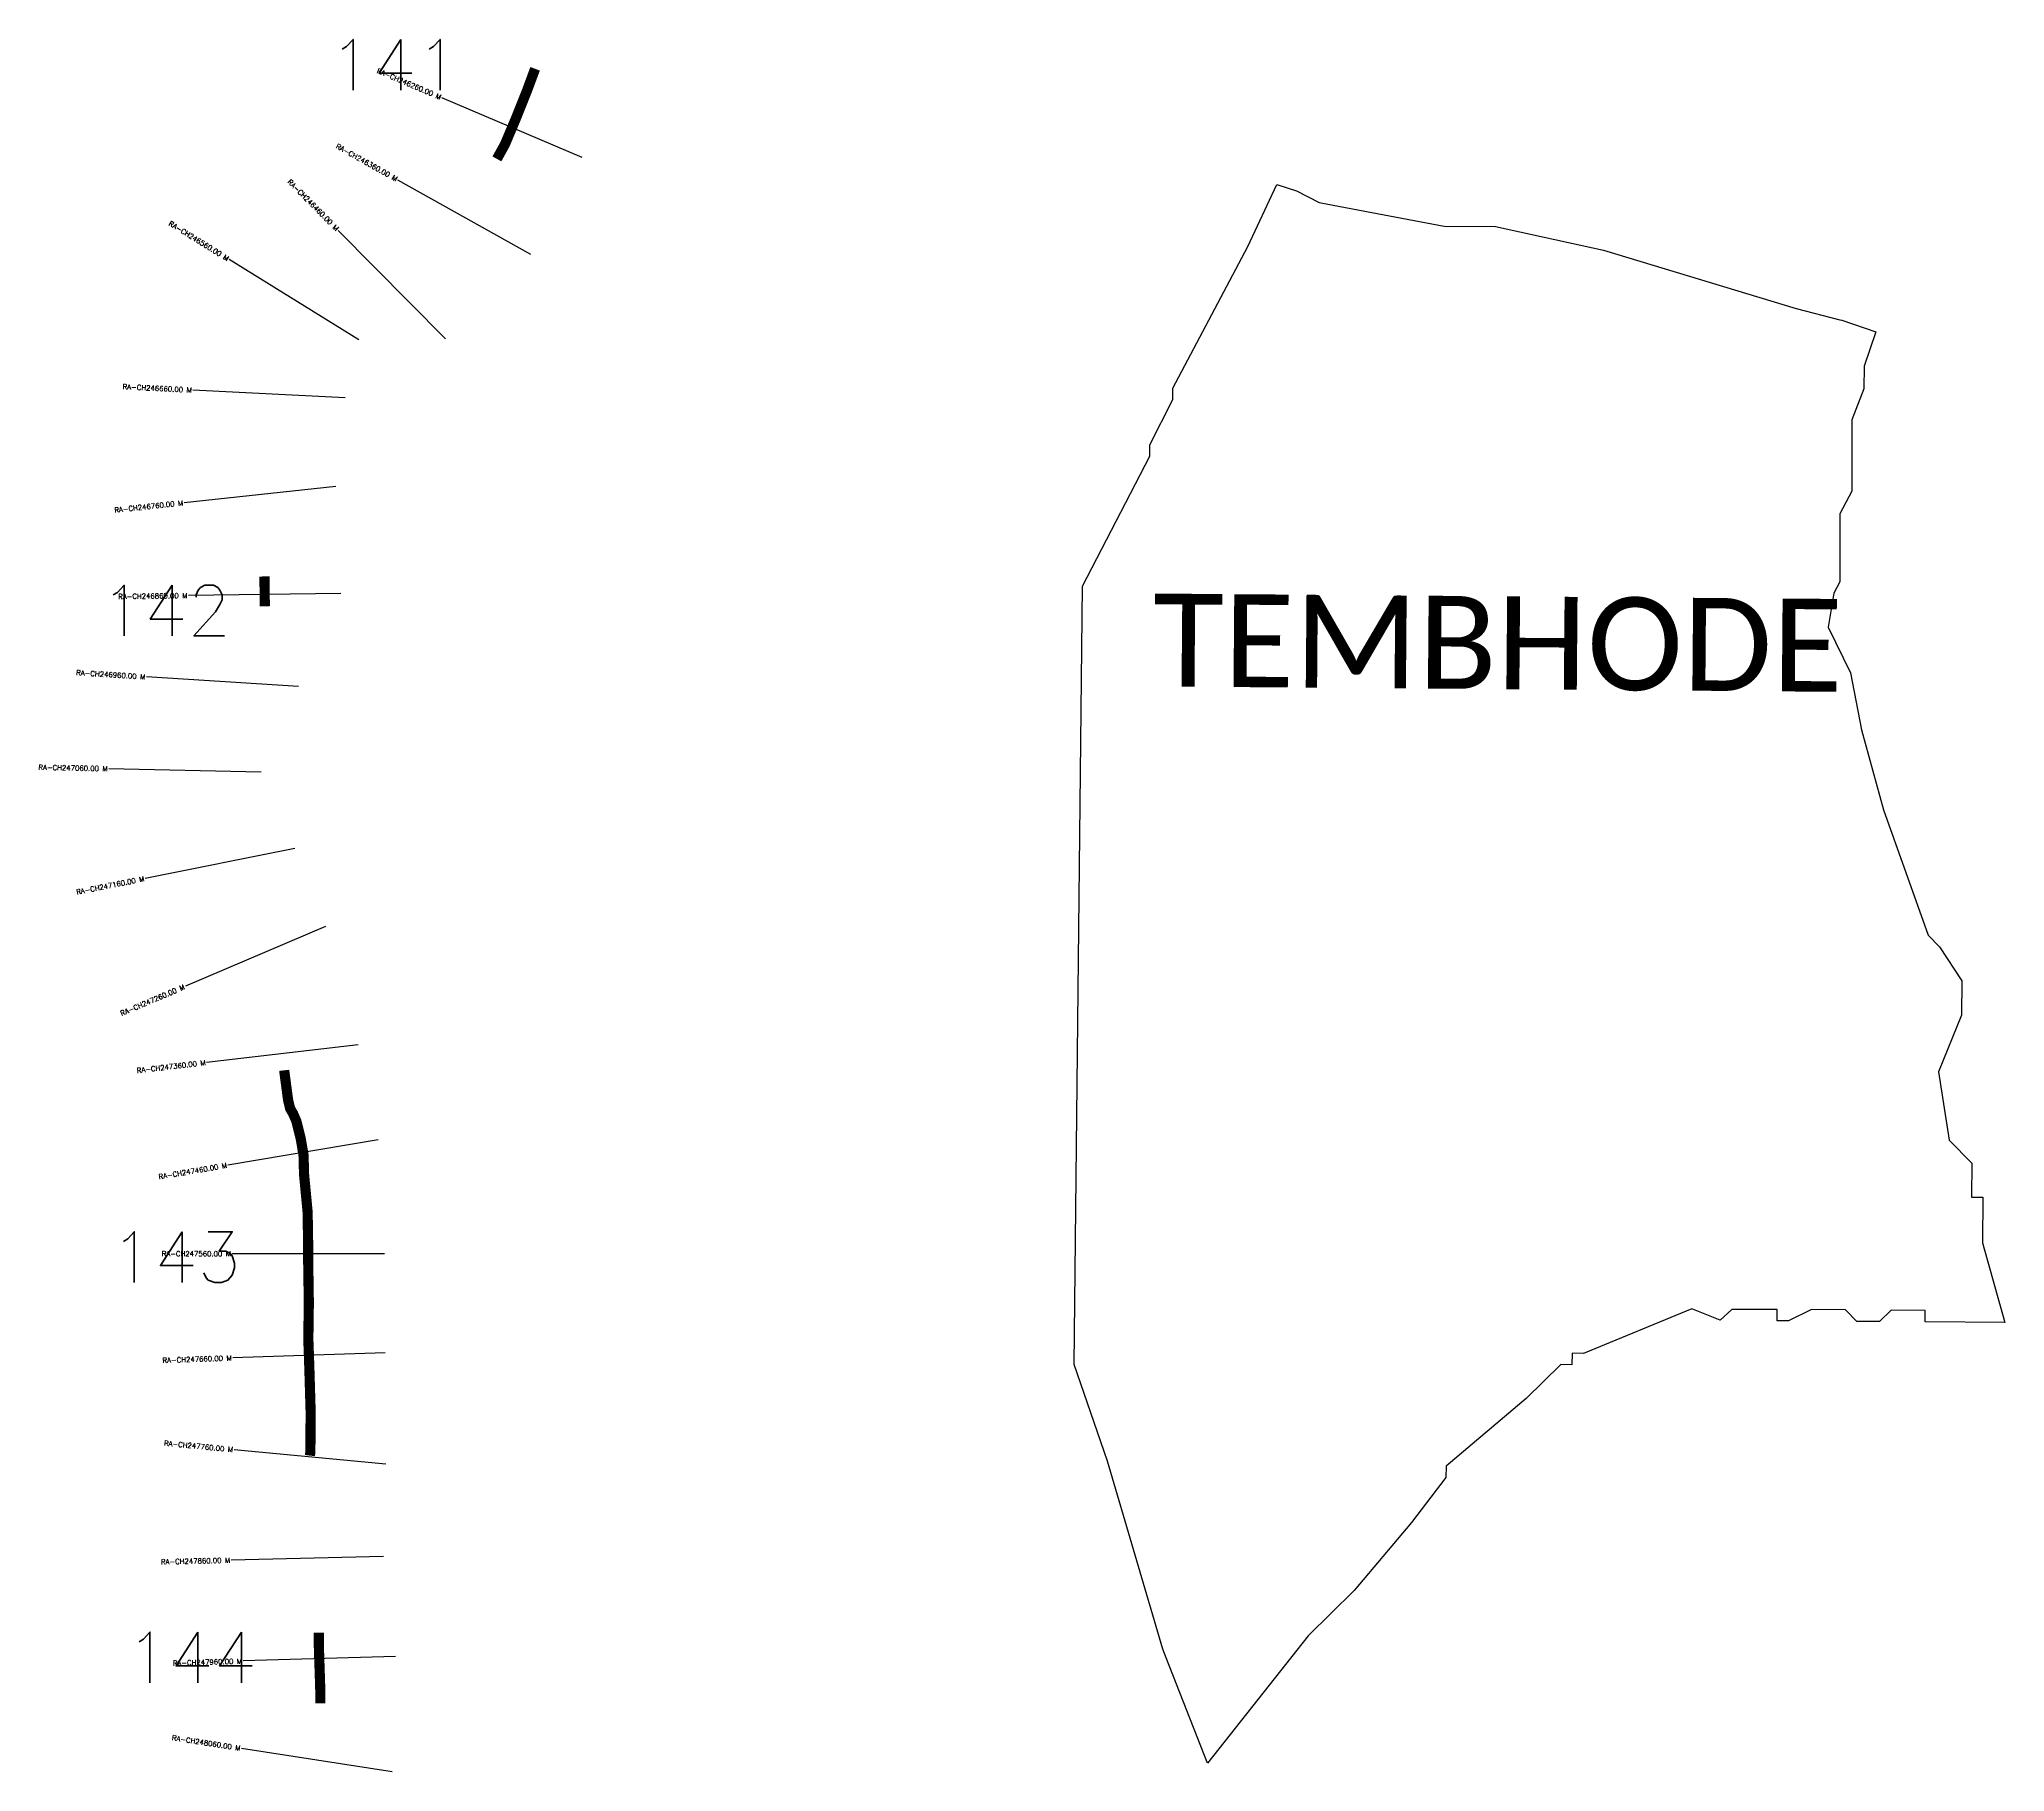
# Model space of a CAD drawing. Header units: metres. Extents: x 278224 to 280159, y 2044542 to 2046247.
import ezdxf
from ezdxf.enums import TextEntityAlignment as Align

# ---------------------------------------------------------------- set-up
doc = ezdxf.new("R2010")
doc.units = ezdxf.units.M
for name, color, linetype in [('ARTIFICIALLY PROTECTED', 4, 'Continuous'), ('CS', 134, 'Continuous'), ('CSMark', 6, 'Continuous'), ('VILLAGE NAME', 250, 'Continuous')]:
    doc.layers.add(name, color=color, linetype=linetype)
doc.styles.get("Standard").update_dxf_attribs({"font": 'simplex.shx'})

msp = doc.modelspace()

# ---------------------------------------------------------------- linework, layer by layer
at = {"color": 6, "flags": 128}
msp.add_lwpolyline([(279442.3, 2046104.4), (279461.8, 2046097.9), (279484.1, 2046086.5), (279535.7, 2046076.7), (279607.1, 2046063.2), (279657.5, 2046062.8), (279763.7, 2046039.6), (279953.6, 2045982.1), (279996.4, 2045971.1), (279998.3, 2045970.6), (280031.8, 2045959.1), (280020.4, 2045925.6), (280020.2, 2045903.2), (280008.2, 2045872.5), (280008.2, 2045802.5), (279996.3, 2045780.1), (279996.3, 2045713), (279990.6, 2045701.9), (279984.8, 2045668.4), (280006.8, 2045623.4), (280017.6, 2045567.3), (280039.4, 2045488.8), (280083.3, 2045365.2), (280094.4, 2045353.9), (280116.5, 2045320.2), (280116.2, 2045286.6), (280093.4, 2045230.8), (280104.1, 2045163.5), (280126.3, 2045140.9), (280126.1, 2045107.3), (280137.3, 2045107.3), (280136.9, 2045062.5), (280158.7, 2044983.9), (280080.3, 2044984.5), (280080.3, 2044995.7), (280046.8, 2044996), (280035.5, 2044984.9), (280013.2, 2044985), (280002, 2044996.3), (279968.4, 2044996.6), (279945.9, 2044985.5), (279934.8, 2044985.5), (279934.8, 2044996.8), (279890, 2044996.8), (279878.8, 2044986.1), (279850.9, 2044997.5), (279744.2, 2044953.5), (279732.9, 2044953.6), (279732.8, 2044942.4), (279721.7, 2044942.5), (279687.8, 2044909.2), (279608.9, 2044842.6), (279608.8, 2044831.4), (279574.9, 2044786.9), (279518.4, 2044720.1), (279473.3, 2044675.6), (279374.1, 2044550.1), (279333.5, 2044653.8), (279330.2, 2044662.3), (279275.8, 2044847.3), (279243, 2044942.6), (279251, 2045709), (279317.2, 2045836.9), (279317.3, 2045848.1), (279340, 2045892.6), (279340.1, 2045903.8), (279413.9, 2046043.1), (279442.3, 2046104.4)], dxfattribs=at)
at = {"layer": 'ARTIFICIALLY PROTECTED', "const_width": 10, "flags": 128}
for points in [[(278712.3, 2046218.2), (278704.6, 2046197.4), (278692.6, 2046167.4), (278682.6, 2046143.8), (278674.7, 2046129.5)], [(278445.9, 2045718.4), (278446.3, 2045689.1)], [(278465.4, 2045232.2), (278465.9, 2045227.8), (278469.2, 2045202.8), (278471.2, 2045194.6), (278474.1, 2045189.6), (278477.4, 2045182), (278481.6, 2045165), (278484.4, 2045148.7), (278484.9, 2045129.7), (278488.4, 2045092.7), (278489, 2045057), (278489, 2045042.1), (278489.6, 2045003.5), (278489.1, 2044967.7), (278490.1, 2044939.1), (278491.4, 2044895.3), (278491.1, 2044856.4), (278490.7, 2044852.9)], [(278499.5, 2044678.7), (278499.5, 2044664.1), (278500.7, 2044627.5), (278501, 2044616.8), (278500.9, 2044609)]]:
    msp.add_lwpolyline(points, dxfattribs=at)
at = {"layer": 'CS'}
for p, q in [((278758.6, 2046130.9), (278620.6, 2046189.6)), ((278708.1, 2046035.4), (278577.2, 2046108.7)), ((278624.1, 2045952.5), (278518.6, 2046059.1)), ((278538.9, 2045951.4), (278411.3, 2046030.3)), ((278525.2, 2045894.4), (278375.4, 2045901.9)), ((278516.1, 2045806.9), (278366.9, 2045791)), ((278521.1, 2045701.7), (278371.1, 2045699.6)), ((278479.4, 2045610.1), (278329.7, 2045619.5)), ((278442.6, 2045525.8), (278292.6, 2045529.1)), ((278475.7, 2045450.5), (278328.6, 2045421.1)), ((278506, 2045373.8), (278368.1, 2045315)), ((278538, 2045257.3), (278389, 2045239.9)), ((278557.9, 2045163.9), (278410, 2045138.8)), ((278564, 2045051.6), (278414, 2045051.6)), ((278564.7, 2044954.2), (278414.7, 2044949)), ((278565.3, 2044844.6), (278416, 2044858.7)), ((278563.1, 2044753.6), (278413.2, 2044749.9)), ((278574.8, 2044655.2), (278424.9, 2044650.7)), ((278571.5, 2044541.7), (278423.3, 2044564.6))]:
    msp.add_line(p, q, dxfattribs=at)

# ---------------------------------------------------------------- texts
at = {"char_height": 50, "attachment_point": 1}
for s, insert in [('141', (278509.5, 2046247.2)), ('142', (278284.3, 2045709.8)), ('143', (278294.2, 2045073.3)), ('144', (278309.6, 2044679.2))]:
    msp.add_mtext_dynamic_manual_height_columns(s, width=84.374, gutter_width=1, heights=[74.2], dxfattribs=dict(at, insert=insert))
at = {"layer": 'CSMark'}
for s, rotation, p in [('RA-CH246260.00 M', 336.9773, (278619.6, 2046190)), ('RA-CH246360.00 M', 330.7383, (278576.4, 2046109.2)), ('RA-CH246460.00 M', 314.712, (278517.9, 2046059.8)), ('RA-CH246560.00 M', 328.2805, (278410.4, 2046030.8)), ('RA-CH246660.00 M', 357.1475, (278374.4, 2045901.9)), ('RA-CH246760.00 M', 6.1172, (278366, 2045790.9)), ('RA-CH246860.00 M', 0.803, (278370.1, 2045699.6)), ('RA-CH246960.00 M', 356.4168, (278328.7, 2045619.5)), ('RA-CH247060.00 M', 358.7437, (278291.6, 2045529.1)), ('RA-CH247160.00 M', 11.3153, (278327.6, 2045420.9)), ('RA-CH247260.00 M', 23.098, (278367.1, 2045314.6)), ('RA-CH247360.00 M', 6.6428, (278388, 2045239.8)), ('RA-CH247460.00 M', 9.633, (278409, 2045138.7)), ('RA-CH247660.00 M', 1.9939, (278413.7, 2044949)), ('RA-CH247760.00 M', 354.5741, (278415, 2044858.8)), ('RA-CH247860.00 M', 1.3931, (278412.2, 2044749.9)), ('RA-CH247960.00 M', 1.7489, (278423.9, 2044650.6)), ('RA-CH248060.00 M', 351.2042, (278422.3, 2044564.8))]:
    msp.add_text(s, height=5, rotation=rotation, dxfattribs=at).set_placement(p, align=Align.MIDDLE_RIGHT)
msp.add_text('RA-CH247560.00 M', height=5, dxfattribs=at).set_placement((278413, 2045051.6), align=Align.MIDDLE_RIGHT)
at = {"layer": 'VILLAGE NAME', "insert": (279320.9, 2045701.6), "char_height": 91.425, "attachment_point": 1, "rotation": 359.5442}
msp.add_mtext_dynamic_manual_height_columns('{\\fCalibri|b0|i0|c0|p34;TEMBHODE}', width=798.716, gutter_width=457.1, heights=[0], dxfattribs=at)

doc.saveas('drawing.dxf')
